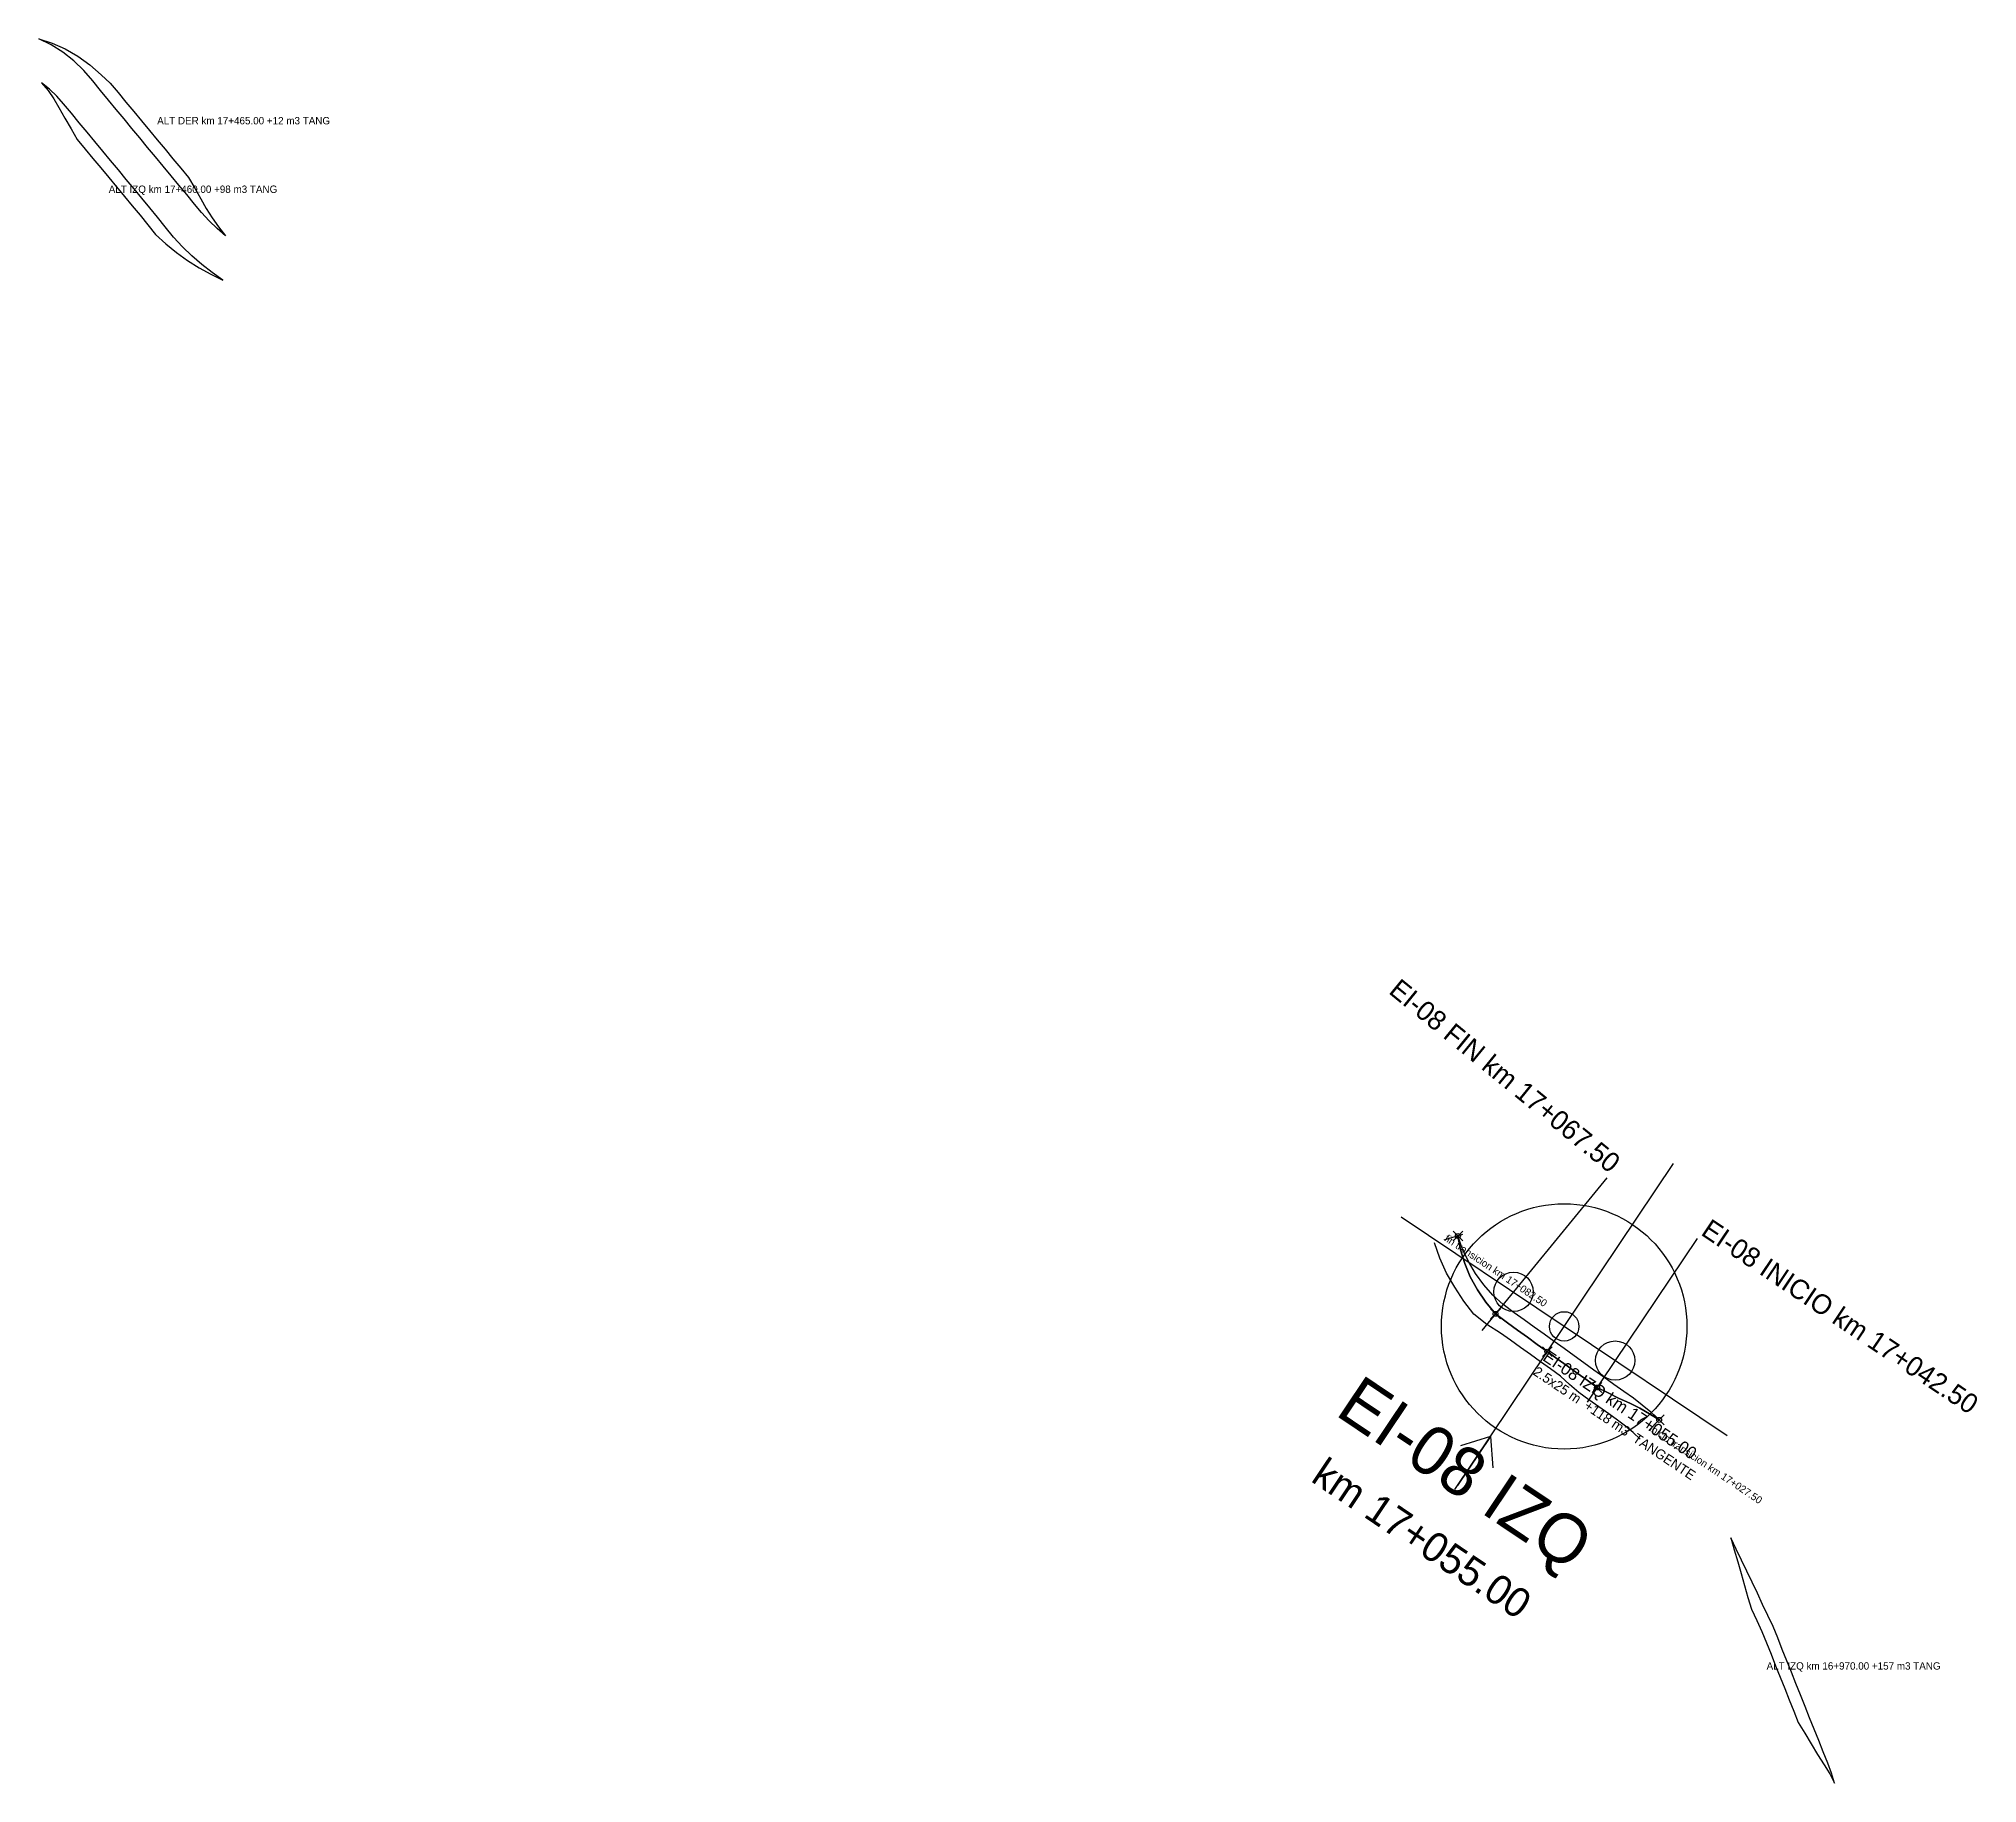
# Model space of a CAD drawing. Extents: x 598419 to 612853, y 9471396 to 9478612.
# Drawn here: x 604016.5 to 604411.5, y 9475578.3 to 9475933.8 of the extents above; entities that cross this region are included whole.
import ezdxf
from ezdxf.enums import TextEntityAlignment as Align

# ---------------------------------------------------------------- set-up
doc = ezdxf.new("R2010")
doc.units = 0
doc.header["$PDMODE"] = 35
doc.header["$PDSIZE"] = 1
for name, color, linetype in [('ENSANCHE_ALTERNATIVAS', 8, 'CONTINUOUS'), ('ENSANCHE_IZQ', 1, 'CONTINUOUS'), ('ENSANCHE_IZQ_BORDE_3D', 1, 'CONTINUOUS'), ('ENSANCHE_IZQ_MARCA', 1, 'CONTINUOUS'), ('ENSANCHE_IZQ_PUNTOS', 1, 'CONTINUOUS'), ('ENSANCHE_IZQ_TALUD', 1, 'CONTINUOUS'), ('ENSANCHE_IZQ_TEXTO', 1, 'CONTINUOUS')]:
    doc.layers.add(name, color=color, linetype=linetype)

msp = doc.modelspace()

# ---------------------------------------------------------------- texts
at = {"layer": 'ENSANCHE_ALTERNATIVAS'}
for s, p in [('ALT DER km 17+465.00 +12 m3 TANG', (604040.6545, 9475916.3687)), ('ALT IZQ km 17+460.00 +98 m3 TANG', (604030.7888, 9475902.4018)), ('ALT IZQ km 16+970.00 +157 m3 TANG', (604368.5775, 9475601.4319))]:
    msp.add_text(s, height=1.5, dxfattribs=at).set_placement(p)
at = {"layer": 'ENSANCHE_IZQ_MARCA'}
msp.add_text('EI-08 FIN km 17+067.50', height=4, rotation=-39.2431, dxfattribs=at).set_placement((604336.6313, 9475702.4401), align=Align.RIGHT)
msp.add_text('EI-08 INICIO km 17+042.50', height=4, rotation=-33.8505, dxfattribs=at).set_placement((604354.986, 9475690.1612))
for s, height, p in [('EI-08 IZQ', 10, (604304.4988, 9475637.3285)), ('km 17+055.00', 6, (604296.7004, 9475625.7016))]:
    msp.add_text(s, height=height, rotation=-33.8505, dxfattribs=at).set_placement(p, align=Align.CENTER)
at = {"layer": 'ENSANCHE_IZQ_TEXTO'}
for s, height, p in [('fin transicion km 17+082.50', 1.5, (604302.8059, 9475688.9667)), ('2.5x25 m  +118 m3  TANGENTE', 2, (604320.8283, 9475661.6747)), ('EI-08 IZQ km 17+055.00', 2.5, (604322.7779, 9475664.5814)), ('inicio transicion km 17+027.50', 1.5, (604344.5903, 9475650.1779))]:
    msp.add_text(s, height=height, rotation=-33.8505, dxfattribs=at).set_placement(p)

# ---------------------------------------------------------------- linework, layer by layer
at = {"layer": 'ENSANCHE_ALTERNATIVAS'}
for points in [[(604054.5651, 9475893.6724), (604052.8594, 9475895.156), (604051.2374, 9475896.7308), (604049.7062, 9475898.394), (604048.2646, 9475900.1358), (604046.678, 9475902.0607), (604045.0812, 9475903.9861), (604043.4844, 9475905.9114), (604041.8875, 9475907.8368), (604040.2907, 9475909.7622), (604038.6938, 9475911.6876), (604037.097, 9475913.6129), (604035.5002, 9475915.5383), (604033.9033, 9475917.4637), (604032.3065, 9475919.389), (604030.7097, 9475921.3144), (604029.1184, 9475923.2441), (604027.5796, 9475925.2154), (604025.7371, 9475927.3619), (604023.6896, 9475929.3138), (604021.4574, 9475931.0515), (604019.0629, 9475932.5577), (604016.53, 9475933.8173), (604016.53, 9475933.8173), (604019.2669, 9475932.9211), (604021.9358, 9475931.7339), (604024.5058, 9475930.2606), (604026.946, 9475928.5093), (604029.2263, 9475926.4916), (604031.0948, 9475924.775), (604032.6861, 9475922.8454), (604034.2829, 9475920.92), (604035.8797, 9475918.9946), (604037.4766, 9475917.0693), (604039.0734, 9475915.1439), (604040.6703, 9475913.2185), (604042.2671, 9475911.2931), (604043.8639, 9475909.3678), (604045.4608, 9475907.4424), (604047.0576, 9475905.517), (604048.325, 9475903.3365), (604049.5806, 9475901.1584), (604050.6491, 9475899.2147), (604051.8347, 9475897.312), (604053.1414, 9475895.4627), (604054.5651, 9475893.6724)], [(604054.0643, 9475884.6284), (604051.8569, 9475886.1536), (604049.7377, 9475887.799), (604047.7131, 9475889.5595), (604045.7894, 9475891.4297), (604043.9724, 9475893.4038), (604042.2679, 9475895.4758), (604040.7279, 9475897.4516), (604039.1368, 9475899.3815), (604037.54, 9475901.3068), (604035.9431, 9475903.2322), (604034.3463, 9475905.1576), (604032.7495, 9475907.0829), (604031.1526, 9475909.0083), (604029.5558, 9475910.9337), (604027.959, 9475912.8591), (604026.3621, 9475914.7844), (604024.7653, 9475916.7098), (604023.1684, 9475918.6352), (604021.5767, 9475920.5632), (604020.2216, 9475922.1269), (604018.7249, 9475923.5551), (604017.0931, 9475924.8269), (604017.0931, 9475924.8269), (604018.4528, 9475923.2395), (604019.6171, 9475921.5532), (604020.5887, 9475919.7975), (604021.8508, 9475917.6145), (604023.1183, 9475915.434), (604024.3857, 9475913.2535), (604025.9826, 9475911.3281), (604027.5794, 9475909.4027), (604029.1762, 9475907.4774), (604030.7731, 9475905.552), (604032.3699, 9475903.6266), (604033.9667, 9475901.7012), (604035.5636, 9475899.7759), (604037.1604, 9475897.8505), (604038.7515, 9475895.9207), (604040.2939, 9475893.9418), (604042.4009, 9475892.0361), (604044.5948, 9475890.2674), (604046.867, 9475888.6394), (604049.2086, 9475887.1552), (604051.6106, 9475885.8175), (604054.0643, 9475884.6284)], [(604382.4423, 9475578.2731), (604381.8274, 9475580.3235), (604381.0499, 9475582.3327), (604380.1187, 9475584.6542), (604379.1912, 9475586.9772), (604378.2638, 9475589.3003), (604377.3363, 9475591.6234), (604376.4088, 9475593.9465), (604375.4813, 9475596.2696), (604374.5538, 9475598.5926), (604373.6263, 9475600.9157), (604372.6988, 9475603.2388), (604371.7713, 9475605.5619), (604370.8438, 9475607.885), (604369.9081, 9475610.2044), (604368.8547, 9475612.4723), (604367.7746, 9475614.7285), (604366.6944, 9475616.9846), (604365.6143, 9475619.2408), (604364.5342, 9475621.497), (604363.454, 9475623.7531), (604362.3739, 9475626.0093), (604361.2938, 9475628.2654), (604361.2938, 9475628.2654), (604361.9923, 9475625.842), (604362.6908, 9475623.4185), (604363.3894, 9475620.9951), (604364.0879, 9475618.5716), (604364.7864, 9475616.1481), (604365.485, 9475613.7247), (604366.5651, 9475611.4685), (604367.6184, 9475609.2006), (604368.5542, 9475606.8812), (604369.4817, 9475604.5581), (604370.4092, 9475602.235), (604371.3367, 9475599.9119), (604372.2642, 9475597.5888), (604373.1917, 9475595.2658), (604374.1192, 9475592.9427), (604375.0466, 9475590.6196), (604376.3557, 9475588.4638), (604377.6648, 9475586.308), (604378.9739, 9475584.1523), (604380.2867, 9475581.9981), (604381.4336, 9475580.1874), (604382.4423, 9475578.2731)]]:
    msp.add_lwpolyline(points, close=True, dxfattribs=at)
at = {"layer": 'ENSANCHE_IZQ'}
msp.add_lwpolyline([(604346.6821, 9475652.3283), (604345.0039, 9475653.8786), (604343.2515, 9475655.3444), (604341.429, 9475656.7223), (604339.4932, 9475658.0862), (604337.4634, 9475659.548), (604335.4336, 9475661.0098), (604333.4038, 9475662.4715), (604331.374, 9475663.9333), (604329.3442, 9475665.3951), (604327.3144, 9475666.8569), (604325.2845, 9475668.3187), (604323.2547, 9475669.7804), (604321.2249, 9475671.2422), (604319.1951, 9475672.704), (604317.1654, 9475674.1659), (604314.9327, 9475675.8758), (604312.8341, 9475677.7726), (604310.9353, 9475679.8694), (604309.2553, 9475682.1454), (604307.8109, 9475684.5777), (604306.6165, 9475687.142), (604305.6842, 9475689.8127), (604305.6842, 9475689.8127), (604306.2305, 9475686.9852), (604307.074, 9475684.1885), (604308.2137, 9475681.4542), (604309.6455, 9475678.8139), (604311.3616, 9475676.2988), (604313.3512, 9475673.9396), (604315.7728, 9475672.0897), (604317.8025, 9475670.6278), (604319.8323, 9475669.166), (604321.8622, 9475667.7042), (604323.892, 9475666.2424), (604325.9218, 9475664.7806), (604327.9516, 9475663.3189), (604329.9814, 9475661.8571), (604332.0112, 9475660.3953), (604334.041, 9475658.9335), (604336.3029, 9475657.8178), (604338.5649, 9475656.7021), (604340.7011, 9475655.7061), (604342.7329, 9475654.6921), (604344.7286, 9475653.5658), (604346.6821, 9475652.3283)], close=True, dxfattribs=at)
at = {"layer": 'ENSANCHE_IZQ_BORDE_3D'}
msp.add_polyline3d([(604346.6821, 9475652.3283, 527.9712), (604344.7286, 9475653.5658, 527.9579), (604342.7329, 9475654.6921, 527.9414), (604340.7011, 9475655.7061, 527.9214), (604338.5649, 9475656.7021, 527.8988), (604336.3029, 9475657.8178, 527.8737), (604334.041, 9475658.9335, 527.8453), (604332.0112, 9475660.3953, 527.8218), (604329.9814, 9475661.8571, 527.795), (604327.9516, 9475663.3189, 527.7647), (604325.9218, 9475664.7806, 527.7311), (604323.892, 9475666.2424, 527.6942), (604321.8622, 9475667.7042, 527.6538), (604319.8323, 9475669.166, 527.6114), (604317.8025, 9475670.6278, 527.569), (604315.7728, 9475672.0897, 527.5266), (604313.3512, 9475673.9396, 527.4836), (604311.3616, 9475676.2988, 527.4478), (604309.6455, 9475678.8139, 527.4121), (604308.2137, 9475681.4542, 527.3764), (604307.074, 9475684.1885, 527.3406), (604306.2305, 9475686.9852, 527.3049), (604305.6842, 9475689.8127, 527.2692)], dxfattribs=at)
at = {"layer": 'ENSANCHE_IZQ_MARCA'}
for p, q in [((604305.0558, 9475638.159), (604349.6181, 9475704.5985)), ((604335.9987, 9475701.6656), (604310.5774, 9475670.5438)), ((604360.5567, 9475649.0976), (604294.1173, 9475693.6599)), ((604306.6436, 9475690.0947), (604302.8059, 9475688.9667)), ((604354.429, 9475689.3307), (604332.045, 9475655.9576)), ((604347.3793, 9475653.0451), (604344.5903, 9475650.1779)), ((604312.2972, 9475648.9554), (604305.6129, 9475638.9895)), ((604312.2972, 9475648.9554), (604306.1901, 9475647.0311)), ((604312.2972, 9475648.9554), (604312.834, 9475642.5748))]:
    msp.add_line(p, q, dxfattribs=at)
for centre, radius in [((604327.337, 9475671.3787), 25), ((604317.0203, 9475678.4315), 4), ((604327.337, 9475671.3787), 3), ((604337.7182, 9475664.4159), 4)]:
    msp.add_circle(centre, radius, dxfattribs=at)
at = {"layer": 'ENSANCHE_IZQ_PUNTOS'}
for p in [(604305.6842, 9475689.8127, 527.2692), (604313.3512, 9475673.9396, 527.4836), (604323.892, 9475666.2424, 527.6942), (604334.041, 9475658.9335, 527.8453), (604346.6821, 9475652.3283, 527.9712)]:
    msp.add_point(p, dxfattribs=at)
at = {"layer": 'ENSANCHE_IZQ_TALUD'}
msp.add_lwpolyline([(604342.846, 9475648.3849), (604341.3707, 9475649.7495), (604339.8297, 9475651.0395), (604338.2262, 9475652.251), (604336.4437, 9475653.5395), (604334.3998, 9475654.9803), (604332.37, 9475656.4421), (604330.3401, 9475657.9038), (604328.4496, 9475659.5732), (604326.559, 9475661.2426), (604324.5292, 9475662.7044), (604322.4994, 9475664.1662), (604320.4696, 9475665.628), (604318.4398, 9475667.0898), (604316.41, 9475668.5516), (604314.3802, 9475670.0135), (604311.5953, 9475671.79), (604308.9468, 9475673.8817), (604306.8725, 9475676.5443), (604305.0891, 9475679.3807), (604303.3896, 9475682.2427), (604301.9842, 9475685.2601), (604300.8871, 9475688.4027)], dxfattribs=at)

msp.set_redraw_order([(e.dxf.handle, doc.entitydb.next_handle()) for e in msp.query("TEXT MTEXT ATTDEF DIMENSION ARC_DIMENSION")])  # texts and dimensions are drawn at this point

doc.saveas('drawing.dxf')
